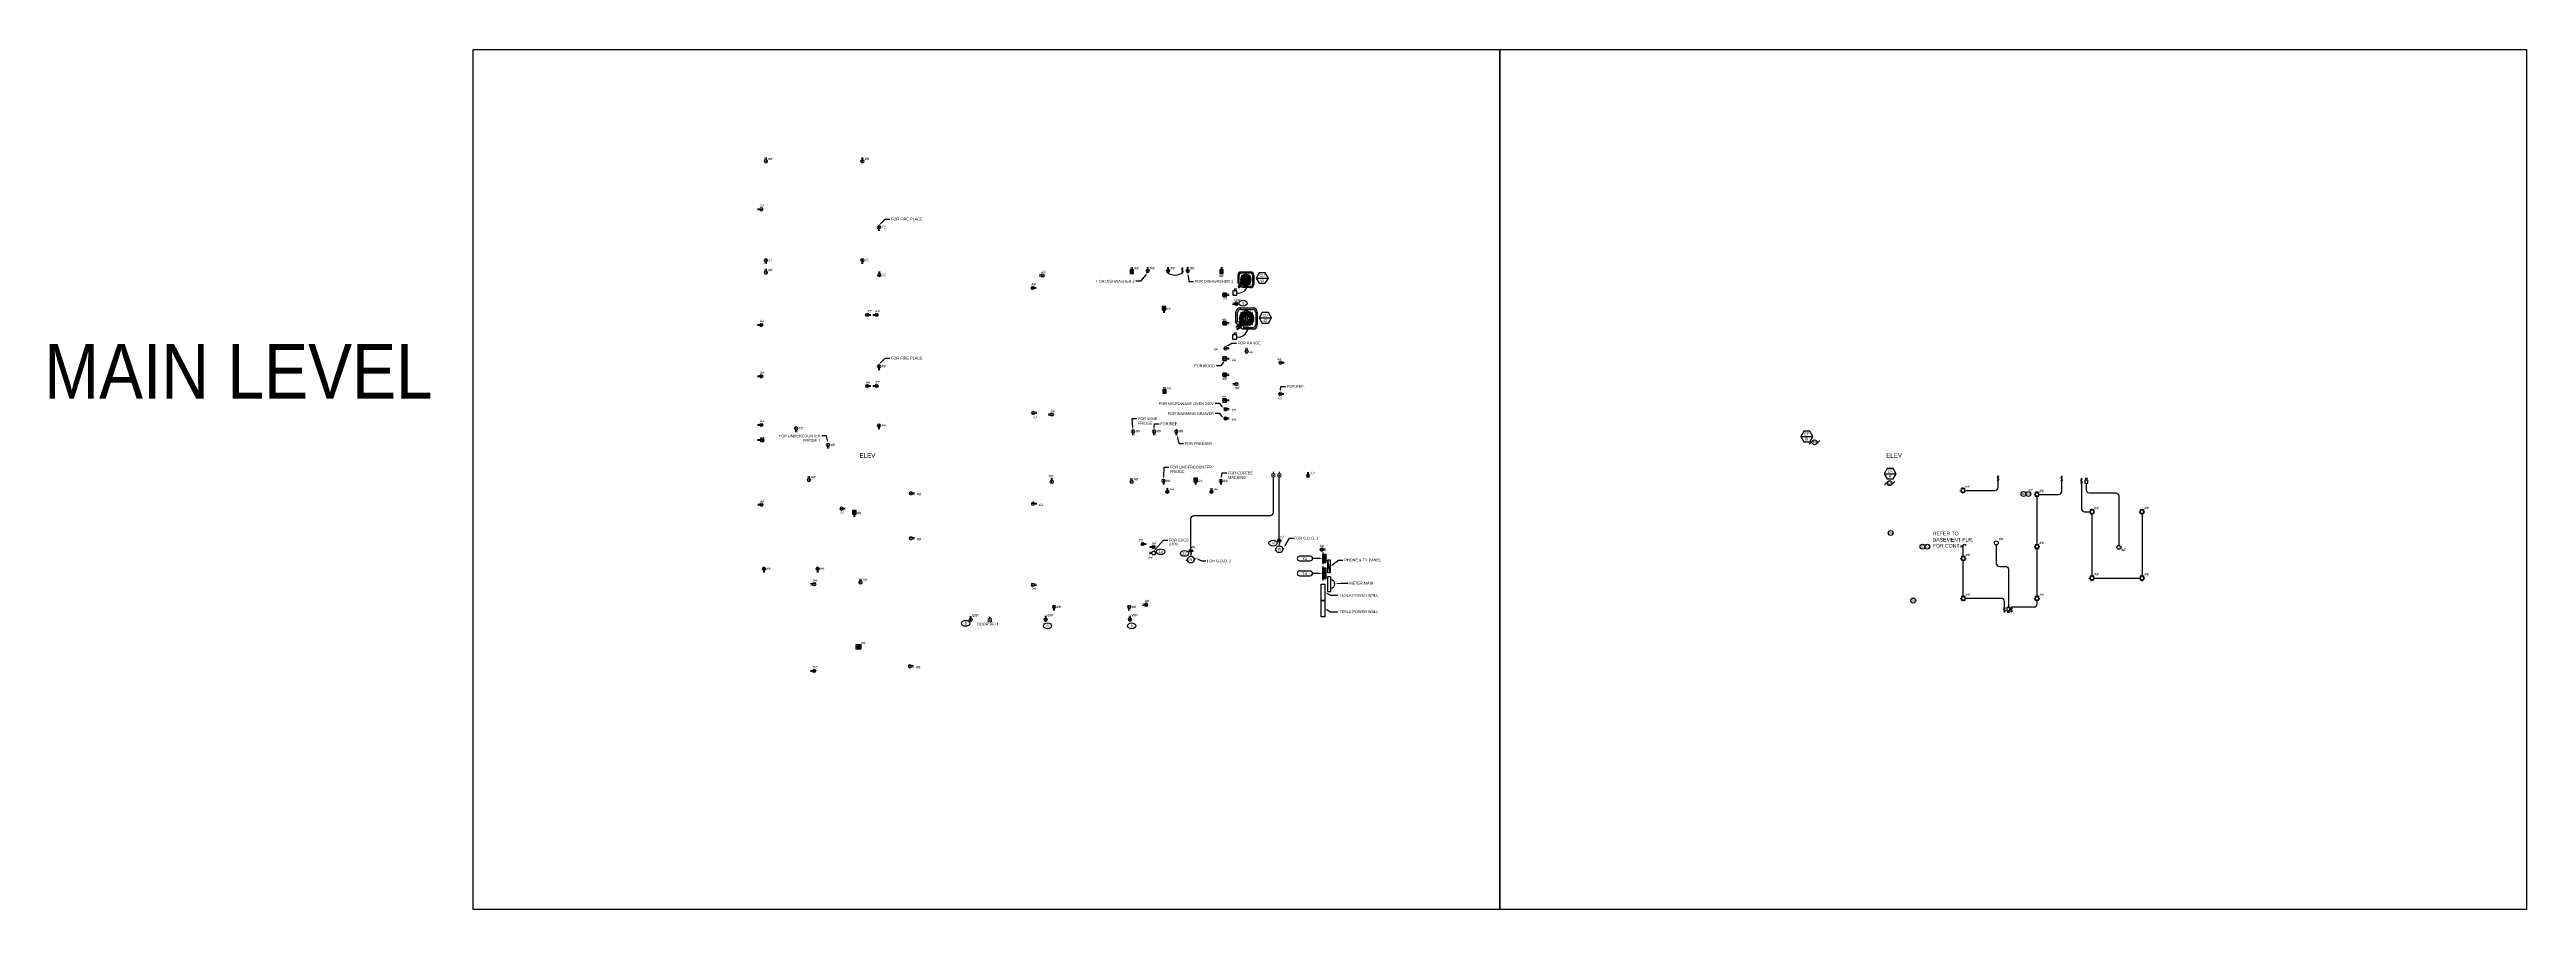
# Model space of a CAD drawing. Header units: inches. Extents: x -4243 to 9462, y -1700 to 6519.
# Drawn here: x 2397 to 6458, y -290 to 1120 of the extents above; entities that cross this region are included whole.
import ezdxf
from ezdxf import colors
from ezdxf.entities.mleader import LeaderData, LeaderLine
from ezdxf.enums import TextEntityAlignment as Align
from ezdxf.math import Vec2, Vec3

# ---------------------------------------------------------------- set-up
doc = ezdxf.new("R2010")
doc.units = ezdxf.units.IN
doc.header["$MEASUREMENT"] = 0
doc.linetypes.add('DASHED', pattern=[0.75, 0.5, -0.25])
doc.layers.add('CORE', color=4, linetype='Continuous', plot=False)
doc.layers.add('CORE TEXT', color=2, linetype='Continuous', plot=False)
for name, color, linetype in [('E-ANNO', 2, 'Continuous'), ('E-POWR', 3, 'Continuous'), ('E-SYM', 6, 'Continuous'), ('E-SYM3', 6, 'Continuous'), ('E-TEXT', 2, 'Continuous'), ('E_LTG', 6, 'Continuous'), ('E_RECP', 6, 'Continuous'), ('E_SWITCH', 6, 'Continuous'), ('E_SYM', 6, 'Continuous'), ('E_TAG', 2, 'Continuous'), ('E_WIRE', 4, 'Continuous'), ('M-ANNO-TAG-EQUIP', 50, 'Continuous'), ('M-EQUIP-CLR', 12, 'DASHED'), ('M-EQUIP-CU', 255, 'Continuous')]:
    doc.layers.add(name, color=color, linetype=linetype)
doc.layers.get('0').off()
doc.layers.get('0').freeze()
doc.styles.add('ARC-TEXT', font='arial.ttf', dxfattribs={"width": 0.86, "height": 4.5})
doc.styles.add('ArialMT', font='arial.ttf')
doc.styles.add('GEC', font='arial.ttf')
doc.styles.add('GEC_48', font='arial.ttf', dxfattribs={"height": 4.5})
doc.styles.add('GEC_64', font='arial.ttf', dxfattribs={"height": 6})
doc.styles.add('rpm', font='arial.ttf', dxfattribs={"width": 0.85, "height": 0.09375})

# ---------------------------------------------------------------- blocks, each defined once
blk = doc.blocks.new('DUPLEX')
at = {"linetype": 'Continuous', "lineweight": 0}
for p, q in [((-0.183, 0.02), (0, 0.02)), ((-0.184, -0.02), (0, -0.02))]:
    blk.add_line(p, q, dxfattribs=at)
blk.add_circle((-0.125, -0.002), 0.0613, dxfattribs=at)
blk = doc.blocks.new('MeterMain')
at = {"layer": 'E-POWR'}
blk.add_lwpolyline([(-9, 0), (9, 0), (9, 4), (-9, 4)], close=True, dxfattribs=at)
blk.add_arc((0, 4), 5, 0, 180, dxfattribs=at)
blk = doc.blocks.new('GFCI DUPLEX')
at = {"linetype": 'Continuous', "lineweight": 0}
h = blk.add_hatch(color=256, dxfattribs=at)
h.dxf.hatch_style = 1
h.paths.add_polyline_path([(-0.183, 0.02, 0.089813), (-0.187, -0.002, 0.073847), (-0.184, -0.02), (-0.067, -0.02, 0.073847), (-0.064, -0.002, 0.089813), (-0.068, 0.02)])
for p, q in [((-0.183, 0.02), (0, 0.02)), ((-0.184, -0.02), (0, -0.02))]:
    blk.add_line(p, q, dxfattribs=at)
blk.add_circle((-0.125, -0.002), 0.0613, dxfattribs=at)
blk = doc.blocks.new('DUPLEX ABOVE COUNTER')
h = blk.add_hatch(color=256)
h.dxf.hatch_style = 1
h.paths.add_polyline_path([(-0.214, 0.02), (-0.092, 0.02), (-0.092, -0.02), (-0.214, -0.02)])
at = {"linetype": 'Continuous', "lineweight": 0}
for p, q in [((-0.214, 0.02), (0, 0.02)), ((-0.214, -0.02), (0, -0.02))]:
    blk.add_line(p, q, dxfattribs=at)
for points in [[(-0.214, -0.059), (-0.092, -0.059), (-0.092, 0.059), (-0.214, 0.059)], [(-0.214, 0.02), (-0.092, 0.02), (-0.092, -0.02), (-0.214, -0.02)]]:
    blk.add_lwpolyline(points, close=True)
blk = doc.blocks.new('DUPLEX CEILING RECEPTACLE')
at = {"linetype": 'Continuous', "lineweight": 0}
for p, q in [((-0.079, 0.017), (0.079, 0.017)), ((-0.079, -0.017), (0.079, -0.017))]:
    blk.add_line(p, q, dxfattribs=at)
blk.add_circle((0, 0), 0.0514)
blk = doc.blocks.new('MOTOR')
for p, q in [((-0.105, 0.045), (-0.158, -0.055)), ((0.105, -0.045), (0.158, 0.055))]:
    blk.add_line(p, q)
blk.add_circle((0, 0), 0.114)
at = {"style": 'GEC'}
blk.add_text('M', height=0.0938, dxfattribs=at).set_placement((0, 0), align=Align.MIDDLE_CENTER)
blk = doc.blocks.new('*U2175')
at = {"ltscale": 5}
blk.add_ellipse((0, 0), major_axis=(-0.141, 0), ratio=0.707107, dxfattribs=at)
at = {"transparency": 16777216, "style": 'GEC'}
blk.add_attdef('#', text='', height=0.0938, dxfattribs=at).set_placement((0, 0), align=Align.MIDDLE_CENTER)
blk = doc.blocks.new('*U1996')
at = {"layer": 'E-SYM'}
blk.add_hatch(color=256, dxfattribs=at).paths.add_polyline_path([(1.2, 9), (-3.8, 9), (-3.8, -9), (1.2, -9)])
blk.add_line((1.2, 11.6), (1.2, -11.6), dxfattribs=at)
blk.add_lwpolyline([(1.2, -9), (1.2, 9), (-3.8, 9), (-3.8, -9)], close=True, dxfattribs=at)
at = {"layer": 'E-TEXT', "color": 10, "linetype": 'ByBlock', "lineweight": -2}
blk.add_line((13.4, 0), (17.7, 0), dxfattribs=at)
blk.add_lwpolyline([(6.4, 0), (13.4, 0)], dxfattribs=at)
at = {"layer": 'E-TEXT', "color": 2}
blk.add_lwpolyline([(21.6, -3.8, -1), (21.6, 3.8), (39.1, 3.8, -1), (39.1, -3.8)], format="xyb", close=True, dxfattribs=at)
at = {"layer": 'E-TEXT', "color": 10}
blk.add_solid([(6.4, -0.9), (1.2, 0), (6.4, 0.9)], dxfattribs=at)
at = {"layer": 'E-TEXT', "color": 2, "style": 'ARC-TEXT', "width": 1.00018}
blk.add_attdef('PANEL', text='', height=4.5, rotation=360, dxfattribs=at).set_placement((30.3, 0), align=Align.MIDDLE_CENTER)
blk.add_attdef('ID', text='', height=4.5, rotation=360, dxfattribs=at).set_placement((30.3, 3.8), align=Align.BOTTOM_CENTER)
blk = doc.blocks.new('JUNCTION BOX (WALL MOUNTED)')
for p, q in [((0, 0.039), (0, -0.039)), ((0, 0), (0.067, 0))]:
    blk.add_line(p, q)
blk.add_circle((0.136, 0), 0.0688)
at = {"style": 'ArialMT'}
blk.add_text('J', height=0.0784, dxfattribs=at).set_placement((0.132, 0), align=Align.MIDDLE)
blk = doc.blocks.new('DUPLEX HALF SWITCHED')
at = {"linetype": 'Continuous', "lineweight": 0}
h = blk.add_hatch(color=256, dxfattribs=at)
h.dxf.hatch_style = 1
h.paths.add_polyline_path([(-0.184, -0.02, 0.741395), (-0.067, -0.02)])
for p, q in [((-0.183, 0.02), (0, 0.02)), ((-0.184, -0.02), (0, -0.02))]:
    blk.add_line(p, q, dxfattribs=at)
blk.add_circle((-0.125, -0.002), 0.0613, dxfattribs=at)
blk = doc.blocks.new('SWITCH')
at = {"linetype": 'ByBlock'}
blk.add_line((0, 0), (0, 0.194), dxfattribs=at)
for centre, start, end in [((-0.003, 0.064), 207.14422, 84.73166), ((0.003, 0.13), 27.14422, 264.73166)]:
    blk.add_arc(centre, 0.0328, start, end, dxfattribs=at)
blk = doc.blocks.new('PUSHBUTTON')
at = {"linetype": 'Continuous', "lineweight": 0}
for p, q in [((0, -0.02), (0, 0.021)), ((0.058, 0), (0, 0))]:
    blk.add_line(p, q, dxfattribs=at)
blk.add_lwpolyline([(0.058, -0.052), (0.162, -0.052), (0.162, 0.053), (0.058, 0.053)], close=True, dxfattribs=at)
at = {"const_width": 0.025}
blk.add_lwpolyline([(0.098, 0, 1), (0.123, 0, 1)], format="xyb", close=True, dxfattribs=at)
blk = doc.blocks.new('*U118')
at = {"linetype": 'Continuous', "lineweight": 0}
h = blk.add_hatch(color=256, dxfattribs=at)
h.dxf.hatch_style = 1
h.paths.add_polyline_path([(-0.183, 0.02, 0.089813), (-0.187, -0.002, 0.073847), (-0.184, -0.02), (-0.067, -0.02, 0.073847), (-0.064, -0.002, 0.089813), (-0.068, 0.02)])
for p, q in [((-0.183, 0.02), (0, 0.02)), ((-0.184, -0.02), (0, -0.02))]:
    blk.add_line(p, q, dxfattribs=at)
blk.add_circle((-0.125, -0.002), 0.0613, dxfattribs=at)
at = {"style": 'ARC-TEXT', "width": 1.00018}
blk.add_text('WP', height=0.0938, rotation=270, dxfattribs=at).set_placement((-0.026, -0.056))
blk = doc.blocks.new('SMOKE DETECTOR')
at = {"color": 0}
blk.add_circle((0, 0), 0.0833, dxfattribs=at)
at = {"color": 0, "style": 'ArialMT'}
blk.add_text('SD', height=0.0625, dxfattribs=at).set_placement((-0.057, -0.034))
blk = doc.blocks.new('DUPLEX FLOOR RECEPTACLE')
at = {"linetype": 'Continuous', "lineweight": 0}
for p, q in [((-0.017, 0.079), (-0.017, -0.079)), ((0.017, 0.079), (0.017, -0.079))]:
    blk.add_line(p, q, dxfattribs=at)
blk.add_lwpolyline([(-0.079, 0.079), (0.079, 0.079), (0.079, -0.079), (-0.079, -0.079)], close=True)
blk.add_circle((0, 0), 0.0514)
blk = doc.blocks.new('SMOKE DETECTOR AND CARBON MONOXIDE COMBO')
at = {"color": 0}
for centre in [(-0.083, 0), (0.083, 0)]:
    blk.add_circle(centre, 0.0833, dxfattribs=at)
at = {"color": 0, "style": 'ArialMT'}
for s, p in [('SD', (-0.14, -0.029)), ('CO', (0.017, -0.032))]:
    blk.add_text(s, height=0.0625, dxfattribs=at).set_placement(p)
blk = doc.blocks.new('*U112')
at = {"layer": 'E-SYM'}
blk.add_hatch(color=256, dxfattribs=at).paths.add_polyline_path([(1.2, 7), (-3.8, 7), (-3.8, -7), (1.2, -7)])
blk.add_line((1.2, 9.6), (1.2, -9.6), dxfattribs=at)
blk.add_lwpolyline([(1.2, -7), (1.2, 7), (-3.8, 7), (-3.8, -7)], close=True, dxfattribs=at)
at = {"layer": 'E-TEXT', "color": 10, "linetype": 'ByBlock', "lineweight": -2}
blk.add_line((13.4, 0), (17.7, 0), dxfattribs=at)
blk.add_lwpolyline([(6.4, 0), (13.4, 0)], dxfattribs=at)
at = {"layer": 'E-TEXT', "color": 2}
blk.add_lwpolyline([(21.6, -3.8, -1), (21.6, 3.8), (39.1, 3.8, -1), (39.1, -3.8)], format="xyb", close=True, dxfattribs=at)
at = {"layer": 'E-TEXT', "color": 10}
blk.add_solid([(6.4, -0.9), (1.2, 0), (6.4, 0.9)], dxfattribs=at)
at = {"layer": 'E-TEXT', "color": 2, "style": 'ARC-TEXT', "width": 1.00018}
blk.add_attdef('PANEL', text='', height=4.5, rotation=360, dxfattribs=at).set_placement((30.3, 0), align=Align.MIDDLE_CENTER)
blk.add_attdef('ID', text='', height=4.5, rotation=360, dxfattribs=at).set_placement((30.3, 3.8), align=Align.BOTTOM_CENTER)
blk = doc.blocks.new('RECESSED LIGHT')
for points in [[(-0.101, 0), (-0.062, 0)], [(0, 0.062), (0, 0.101)], [(0.062, 0), (0.101, 0)], [(0, -0.101), (0, -0.062)]]:
    blk.add_lwpolyline(points)
blk.add_lwpolyline([(-0.062, 0.062), (-0.062, -0.062), (0.062, -0.062), (0.062, 0.062)], close=True)
blk.add_circle((0, 0), 0.0625)
blk = doc.blocks.new('JUNCTION_BOX')
blk.add_circle((0, 0), 0.0688)
at = {"style": 'ARC-TEXT', "width": 1.00018}
blk.add_text('J', height=0.0625, dxfattribs=at).set_placement((0.001, 0), align=Align.MIDDLE_CENTER)
blk = doc.blocks.new('DIMMER SWITCH')
for p, q in [((0, -0.039), (0, 0.039)), ((0, 0), (0.067, 0))]:
    blk.add_line(p, q)
blk.add_lwpolyline([(0.171, -0.052), (0.171, 0.052), (0.067, 0.052), (0.067, -0.052)], close=True)
at = {"style": 'ARC-TEXT', "width": 1.00018}
blk.add_text('D', height=0.0938, rotation=270, dxfattribs=at).set_placement((0.072, 0.043))
blk = doc.blocks.new('EXHAUST FAN')
for p, q in [((-0.063, 0.055), (-0.179, -0.061)), ((0.063, -0.055), (0.179, 0.061))]:
    blk.add_line(p, q)
blk.add_circle((0, 0), 0.0833)
at = {"style": 'ARC-TEXT', "width": 0.8}
blk.add_text('EF', height=0.0833, dxfattribs=at).set_placement((-0.056, -0.041))
blk = doc.blocks.new('GE_EQM_TAG')
blk.add_line((-10, 0), (10, 0))
blk.add_lwpolyline([(-5, 8.7), (-10, 0), (-5, -8.7), (5, -8.7), (10, 0), (5, 8.7)], close=True)
at = {"style": 'ARC-TEXT', "width": 1.00018}
for tag, p in [('EQM', (0, 4.3)), ('LABEL', (0, -4.3))]:
    blk.add_attdef(tag, text='', height=4.5, dxfattribs=at).set_placement(p, align=Align.MIDDLE_CENTER)
blk = doc.blocks.new('*U2193')
at = {"color": 1}
for p, q in [((-18.4, 15), (-17.4, 16)), ((-17.5, 14.1), (-18.4, 15)), ((-16.6, 15.1), (-17.6, 14.2)), ((-15.5, 12.1), (-17.6, 14.2)), ((-16.5, 15.1), (-17.5, 14.1)), ((-17.4, 16), (-16.5, 15.1)), ((-14.5, 13.1), (-16.6, 15.1)), ((-16.2, 11.2), (-15.7, 11.7)), ((-15.6, 10.6), (-16.2, 11.2)), ((-15.7, 11.7), (-15.6, 11.6)), ((-15.6, 11.6), (-15.5, 11.7)), ((-15.1, 11.2), (-15.6, 11.6)), ((-15.1, 11.1), (-15.6, 10.6)), ((-15.5, 12.5), (-15, 13.1)), ((-15.5, 11.8), (-15.5, 12.5)), ((-15, 11.3), (-15.5, 11.8)), ((-15.5, 11.7), (-15.4, 11.8)), ((-15.1, 11.3), (-15.5, 11.7)), ((-15.5, 11.7), (-15.5, 11.7)), ((-15, 11.4), (-15.1, 11.3)), ((-15.1, 11.3), (-15, 11.3)), ((-15, 11.3), (-15.1, 11.2)), ((-15.1, 11.2), (-15.1, 11.1)), ((-15, 13.1), (-14.2, 13.1)), ((-15, 11.3), (-14.2, 11.3)), ((-14.4, 17.4), (-14.7, 17)), ((-12.4, 14.8), (-14.7, 17)), ((-10.8, 7.4), (-14.7, 11.3)), ((-12.1, 15.1), (-14.4, 17.4)), ((-13.7, 12.5), (-14.2, 13.1)), ((-14.2, 11.3), (-13.7, 11.8)), ((-13.7, 11.8), (-13.7, 12.5)), ((-10.5, 9), (-13.7, 12.2)), ((-12.2, 15.1), (-12.4, 14.9)), ((-12.4, 14.9), (-12.4, 14.6)), ((-12.4, 14.6), (-12.2, 14.3)), ((-11.9, 15.1), (-12.2, 15.1)), ((-11.9, 14.3), (-12.2, 14.3)), ((-8.2, 10.6), (-12, 14.3)), ((-12, 0.2), (-4.5, 0.2)), ((-11.9, 15.1), (-11.8, 15.2)), ((-11.9, 15.1), (-11.7, 14.9)), ((-11.9, 15.1), (-11.9, 15.1)), ((-11.9, 15.1), (-11.7, 14.9)), ((-11.9, 15.1), (-11.9, 15.1)), ((-11.7, 14.6), (-11.9, 14.3)), ((-11.8, 15.2), (-11.6, 15.4)), ((-11.8, 15.2), (-11.6, 15)), ((-11.8, 15.2), (-11.8, 15.2)), ((-11.6, 15), (-11.7, 14.9)), ((-11.7, 14.9), (-11.7, 14.6)), ((-11.7, 14.9), (-11.7, 14.9)), ((-11.7, 14.9), (-11.7, 14.9)), ((-7.7, 10.7), (-11.7, 14.7)), ((-11.6, 15.4), (-11.4, 15.2)), ((-11.4, 15.2), (-11.6, 14.9)), ((-11.6, 14.9), (-11.6, 15)), ((-9.6, 9.3), (-3.4, 3)), ((-8.8, 8.1), (-9.5, 8.8)), ((-9.3, 9.6), (-3, 3.4)), ((-8.1, 8.8), (-8.8, 9.5)), ((-1.1, 1.1), (-1.6, 1.6)), ((-0.2, 12), (-0.2, 4.5)), ((0.2, 12), (0.2, 4.5)), ((1.1, 1.1), (1.6, 1.6)), ((9.3, 9.6), (3, 3.4)), ((9.6, 9.3), (3.4, 3)), ((12, 0.2), (4.5, 0.2)), ((8.1, 8.8), (8.8, 9.5)), ((8.8, 8.1), (9.5, 8.8)), ((-12, -0.2), (-4.5, -0.2)), ((-9.6, -9.3), (-3.4, -3)), ((-8.8, -8.1), (-9.5, -8.8)), ((-9.3, -9.6), (-3, -3.4)), ((-8.1, -8.8), (-8.8, -9.5)), ((-1.1, -1.1), (-1.6, -1.6)), ((-0.2, -12), (-0.2, -4.5)), ((0.2, -12), (0.2, -4.5)), ((1.1, -1.1), (1.6, -1.6)), ((9.3, -9.6), (3, -3.4)), ((9.6, -9.3), (3.4, -3)), ((12, -0.2), (4.5, -0.2)), ((8.1, -8.8), (8.8, -9.5)), ((8.8, -8.1), (9.5, -8.8))]:
    blk.add_line(p, q, dxfattribs=at)
for p, q in [((-17.5, 7), (-15.4, 9.1)), ((-17.5, 5), (-17.5, 7)), ((-17.5, -10.5), (-17.5, 7)), ((-15.4, 9.1), (-15.4, 10.8)), ((-14.9, 8.5), (-15.4, 9.1)), ((-15, -10), (-15, 4.8)), ((-8.5, 14.9), (-14.9, 8.5)), ((-12.1, 15.4), (-14.4, 13.1)), ((-11.7, 15.4), (-12.1, 15.4)), ((-9.1, 15.4), (-11.6, 15.4)), ((-7, 17.5), (-9.1, 15.4)), ((-9.1, 15.4), (-8.5, 14.9)), ((-5, 17.5), (-7, 17.5)), ((-7, 17.5), (10.5, 17.5)), ((-4.9, 15), (10, 15)), ((15, 10), (15, -10)), ((17.5, 10.5), (17.5, -10.5)), ((10.5, -17.5), (-10.5, -17.5)), ((10, -15), (-10, -15))]:
    blk.add_line(p, q)
for centre, radius in [((-14.6, 12.2), 0.786), ((-12.1, 14.7), 0.341), ((0, 0), 10.5), ((0, 0), 9), ((0, 0), 7.5), ((0, 0), 6), ((0, 0), 4.5), ((-1.9, 1.9), 0.393), ((0, 0), 1.5), ((1.9, 1.9), 0.393), ((-1.9, -1.9), 0.393), ((1.9, -1.9), 0.393)]:
    blk.add_circle(centre, radius, dxfattribs=at)
for centre, radius, start, end in [((0, 0), 12, 137.388, 222.612), ((-9.2, 9.2), 0.5, 45, 225), ((0, 0), 12, 47.388, 132.612), ((9.2, 9.2), 0.5, 315, 135), ((0, 0), 12, 317.388, 42.612), ((-9.2, -9.2), 0.5, 135, 315), ((0, 0), 12, 227.388, 312.612), ((9.2, -9.2), 0.5, 225, 45)]:
    blk.add_arc(centre, radius, start, end, dxfattribs=at)
for centre, radius, start, end in [((10, 10), 5, 0, 90), ((10.5, 10.5), 7, 0, 90), ((-10.5, -10.5), 7, 180, 270), ((-10, -10), 5, 180, 270), ((10, -10), 5, 270, 0), ((10.5, -10.5), 7, 270, 0)]:
    blk.add_arc(centre, radius, start, end)
blk.add_open_spline([(-5, 17.5), (-4.2, 9.1), (-13.4, 13.4), (-9.2, 3.9), (-17.5, 5)], degree=3)
at = {"layer": 'M-EQUIP-CLR'}
for p, q in [((-17.9, 15.5), (-10.6, 8.2)), ((-14.5, 17.2), (-7.9, 10.6))]:
    blk.add_line(p, q, dxfattribs=at)
blk = doc.blocks.new('*U2195')
at = {"color": 11, "true_color": 0xf27172}
for p, q in [((-13.6, 11.1), (-12.9, 11.9)), ((-13, 10.4), (-13.6, 11.1)), ((-12.2, 11.2), (-13, 10.4)), ((-12.9, 11.9), (-12.2, 11.2)), ((-12, 8.3), (-11.6, 8.7)), ((-11.5, 7.8), (-12, 8.3)), ((-11.6, 8.7), (-11.5, 8.6)), ((-11.5, 9.3), (-11.1, 9.7)), ((-11.5, 8.7), (-11.5, 9.3)), ((-11.1, 8.4), (-11.5, 8.7)), ((-11.5, 8.6), (-11.5, 8.7)), ((-11.5, 8.7), (-11.4, 8.7)), ((-11.2, 8.3), (-11.5, 8.6)), ((-11.1, 8.2), (-11.5, 7.8)), ((-11.1, 8.4), (-11.4, 8.7)), ((-11.4, 8.7), (-11.4, 8.7)), ((-11.1, 8.3), (-11.2, 8.3)), ((-11.2, 8.3), (-11.1, 8.2)), ((-11.1, 9.7), (-10.5, 9.7)), ((-11.1, 8.4), (-10.5, 8.4)), ((-11.1, 8.4), (-11.1, 8.4)), ((-11.1, 8.4), (-11.1, 8.3)), ((-10.1, 9.3), (-10.5, 9.7)), ((-10.5, 8.4), (-10.1, 8.7)), ((-10.1, 8.7), (-10.1, 9.3)), ((-9, 11.2), (-9.2, 11)), ((-9.2, 11), (-9.2, 10.8)), ((-9.2, 10.8), (-9, 10.6)), ((-8.8, 11.2), (-9, 11.2)), ((-8.8, 10.6), (-9, 10.6)), ((-8.8, 11.2), (-8.6, 11.4)), ((-8.8, 11.2), (-8.6, 11)), ((-8.8, 11.2), (-8.8, 11.2)), ((-8.8, 11.2), (-8.6, 11)), ((-8.8, 11.2), (-8.8, 11.2)), ((-8.8, 11.2), (-8.7, 11.2)), ((-8.7, 11.2), (-8.8, 11.2)), ((-8.6, 10.8), (-8.8, 10.6)), ((-8.7, 11.2), (-8.6, 11.1)), ((-8.6, 11), (-8.7, 11)), ((-8.6, 11.4), (-8.4, 11.2)), ((-8.4, 11.2), (-8.6, 11)), ((-8.6, 11.1), (-8.6, 11)), ((-8.6, 11), (-8.6, 11.1)), ((-8.6, 11), (-8.6, 10.8)), ((-8.6, 11), (-8.6, 11))]:
    blk.add_line(p, q, dxfattribs=at)
at = {"color": 1}
for p, q in [((-12.3, 11.2), (-13, 10.5)), ((-11.5, 9), (-13, 10.5)), ((-10.7, 9.7), (-12.3, 11.2)), ((-10.6, 12.9), (-10.9, 12.6)), ((-9.2, 10.9), (-10.9, 12.6)), ((-8, 5.5), (-10.8, 8.4)), ((-9, 11.2), (-10.6, 12.9)), ((-7.7, 6.7), (-10.1, 9.1)), ((-6.1, 7.8), (-8.9, 10.6)), ((-8.9, 0.2), (-3.3, 0.2)), ((-5.7, 7.9), (-8.6, 10.8)), ((-7.1, 6.9), (-2.5, 2.2)), ((-6.5, 6), (-7, 6.5)), ((-6.9, 7.1), (-2.2, 2.5)), ((-6, 6.5), (-6.5, 7)), ((-0.8, 0.8), (-1.2, 1.2)), ((-0.2, 8.9), (-0.2, 3.3)), ((0.2, 8.9), (0.2, 3.3)), ((0.8, 0.8), (1.2, 1.2)), ((6.9, 7.1), (2.2, 2.5)), ((7.1, 6.9), (2.5, 2.2)), ((8.9, 0.2), (3.3, 0.2)), ((6, 6.5), (6.5, 7)), ((6.5, 6), (7, 6.5)), ((-8.9, -0.2), (-3.3, -0.2)), ((-7.1, -6.9), (-2.5, -2.2)), ((-6.5, -6), (-7, -6.5)), ((-6.9, -7.1), (-2.2, -2.5)), ((-6, -6.5), (-6.5, -7)), ((-0.8, -0.8), (-1.2, -1.2)), ((-0.2, -8.9), (-0.2, -3.3)), ((0.2, -8.9), (0.2, -3.3)), ((0.8, -0.8), (1.2, -1.2)), ((6.9, -7.1), (2.2, -2.5)), ((7.1, -6.9), (2.5, -2.2)), ((8.9, -0.2), (3.3, -0.2)), ((6, -6.5), (6.5, -7)), ((6.5, -6), (7, -6.5))]:
    blk.add_line(p, q, dxfattribs=at)
for p, q in [((-13, 5.2), (-11.4, 6.7)), ((-13, 3.7), (-13, 5.2)), ((-12.9, -7.8), (-12.9, 3.7)), ((-11.4, 6.7), (-11.4, 8)), ((-11, 6.3), (-11.4, 6.7)), ((-11.1, -7.4), (-11.1, 3.6)), ((-6.3, 11), (-11, 6.3)), ((-9, 11.4), (-10.7, 9.7)), ((-8.6, 11.4), (-9, 11.4)), ((-6.7, 11.4), (-8.6, 11.4)), ((-5.2, 13), (-6.7, 11.4)), ((-6.7, 11.4), (-6.3, 11)), ((-3.7, 13), (-5.2, 13)), ((-3.7, 12.9), (7.8, 12.9)), ((-3.6, 11.1), (7.4, 11.1)), ((11.1, 7.4), (11.1, -7.4)), ((12.9, 7.8), (12.9, -7.8)), ((7.8, -12.9), (-7.8, -12.9)), ((7.4, -11.1), (-7.4, -11.1))]:
    blk.add_line(p, q)
at = {"color": 11, "true_color": 0xf27172}
for centre, radius in [((-10.8, 9), 0.581), ((-8.9, 10.9), 0.253)]:
    blk.add_circle(centre, radius, dxfattribs=at)
at = {"color": 1}
for centre, radius in [((0, 0), 7.77), ((0, 0), 6.66), ((0, 0), 5.55), ((0, 0), 4.44), ((0, 0), 3.33), ((-1.4, 1.4), 0.291), ((0, 0), 1.11), ((1.4, 1.4), 0.291), ((-1.4, -1.4), 0.291), ((1.4, -1.4), 0.291)]:
    blk.add_circle(centre, radius, dxfattribs=at)
for centre, radius, start, end in [((0, 0), 8.88, 137.388, 222.612), ((-6.8, 6.8), 0.37, 45, 225), ((0, 0), 8.88, 47.388, 132.612), ((6.8, 6.8), 0.37, 315, 135), ((0, 0), 8.88, 317.388, 42.612), ((-6.8, -6.8), 0.37, 135, 315), ((0, 0), 8.88, 227.388, 312.612), ((6.8, -6.8), 0.37, 225, 45)]:
    blk.add_arc(centre, radius, start, end, dxfattribs=at)
for centre, radius, start, end in [((7.4, 7.4), 3.7, 0, 90), ((7.9, 7.9), 4.93, 357.9785, 92.0215), ((-7.9, -7.9), 4.93, 177.9785, 272.0215), ((-7.4, -7.4), 3.7, 180, 270), ((7.4, -7.4), 3.7, 270, 0), ((7.9, -7.9), 4.93, 267.9785, 2.0215)]:
    blk.add_arc(centre, radius, start, end)
blk.add_open_spline([(-3.7, 13), (-3.1, 6.7), (-9.9, 9.9), (-6.8, 2.9), (-13, 3.7)], degree=3)
at = {"layer": 'M-EQUIP-CLR'}
for p, q in [((-13.2, 11.5), (-7.9, 6.1)), ((-10.8, 12.7), (-5.9, 7.9))]:
    blk.add_line(p, q, dxfattribs=at)
blk = doc.blocks.new('FUSED DISCONNECT SWITCH')
for p, q in [((0, 0.073), (0, 0.146)), ((0, 0.146), (0.073, 0.146))]:
    blk.add_line(p, q)
blk.add_lwpolyline([(0.073, -0.073), (0.073, 0.073), (-0.073, 0.073), (-0.073, -0.073)], close=True)
blk = doc.blocks.new('*U2201')
at = {"linetype": 'Continuous', "lineweight": 0}
h = blk.add_hatch(color=256, dxfattribs=at)
h.dxf.hatch_style = 1
h.paths.add_polyline_path([(-0.183, 0.02, 0.089813), (-0.187, -0.002, 0.073847), (-0.184, -0.02), (-0.067, -0.02, 0.073847), (-0.064, -0.002, 0.089813), (-0.068, 0.02)])
for p, q in [((-0.183, 0.02), (0, 0.02)), ((-0.184, -0.02), (0, -0.02))]:
    blk.add_line(p, q, dxfattribs=at)
blk.add_circle((-0.125, -0.002), 0.0613, dxfattribs=at)
at = {"style": 'ARC-TEXT', "width": 1.00018}
blk.add_text('WP', height=0.0938, rotation=180, dxfattribs=at).set_placement((-0.057, -0.07))

msp = doc.modelspace()

# ---------------------------------------------------------------- linework, layer by layer
at = {"layer": 'CORE'}
for points in [[(3091.5, 1119.5), (4774.5, 1119.5), (4774.5, -290), (3091.5, -290)], [(4774.5, 1119.5), (6457.5, 1119.5), (6457.5, -290), (4774.5, -290)]]:
    msp.add_lwpolyline(points, close=True, dxfattribs=at)
at = {"layer": 'E-SYM3'}
msp.add_line((4496.7, 261.7), (4492.7, 283), dxfattribs=at)
msp.add_lwpolyline([(4492.7, 261.7), (4492.7, 283), (4496.7, 283), (4496.7, 261.7)], close=True, dxfattribs=at)
at = {"layer": 'E-TEXT'}
for points in [[(4481.9, 243.4), (4487.7, 243.4), (4487.7, 216.5), (4481.9, 216.5)], [(4481.9, 216.5), (4487.7, 216.5), (4487.7, 189.6), (4481.9, 189.6)]]:
    msp.add_lwpolyline(points, close=True, dxfattribs=at)
at = {"layer": 'E_WIRE'}
for points in [[(4268.1, 300.2), (4268.1, 350.7, -0.414214), (4273.1, 355.7), (4398.5, 355.7, 0.414594), (4403.5, 360.7), (4403.4, 419)], [(5538.5, 396.9), (5586.4, 396.9, 0.414214), (5591.4, 401.9), (5591.4, 411.9)], [(5660.1, 390.3), (5690.7, 390.3, 0.414214), (5695.7, 395.3), (5695.7, 411.2)], [(5728.2, 407.4), (5728.2, 366.8, 0.414214), (5733.2, 361.8), (5740.3, 361.8)], [(5736, 408.7), (5736, 397.8, 0.414214), (5741, 392.8), (5784.3, 392.8, -0.41366), (5789.3, 387.9), (5789.4, 306.7)], [(4268.1, 295.3, -0.38419), (4268.1, 292.1, 0.38419), (4268.1, 288.9)], [(4413.2, 312.2, -0.38419), (4413.2, 309, 0.38419), (4413.2, 305.8)], [(5588.5, 307.6), (5588.5, 277.3, 0.414214), (5593.5, 272.3), (5603.3, 272.3, -0.414214), (5608.3, 267.3), (5608.3, 204.7)], [(5601.9, 205.8), (5601.9, 214.9, 0.414214), (5596.9, 219.9), (5539.1, 219.9)], [(5613.3, 205.8), (5650.2, 205.8, 0.414214), (5655.2, 210.8), (5655.2, 215.1)]]:
    msp.add_lwpolyline(points, format="xyb", dxfattribs=at)
for points in [[(4413.2, 317.1), (4413.2, 419)], [(5655.2, 309.7), (5655.2, 385.5)], [(5745.2, 357), (5745.2, 257.9)], [(5827.3, 357), (5827.3, 257.9)], [(5534.2, 290.2), (5534.2, 306.5)], [(5588.5, 307.6)], [(5655.2, 224.8), (5655.2, 300)], [(5534.2, 224.8), (5534.2, 280.5)], [(5750, 253.1), (5822.4, 253.1)], [(5539.1, 225.7)]]:
    msp.add_lwpolyline(points, dxfattribs=at)
for centre, radius, start, end in [((4242.8, 770.9), 21.1, 234.7959, 302.8817), ((4345.8, 736.6), 16.2, 262.8346, 333.4473), ((4345.5, 664.4), 16.2, 262.8346, 348.1016)]:
    msp.add_arc(centre, radius, start, end, dxfattribs=at)
msp.add_spline([(5530, 306.5), (5532.1, 304.2), (5534.2, 306.5), (5536.4, 308.7), (5538.5, 306.5)], degree=3, dxfattribs=at)

# ---------------------------------------------------------------- block references
at = {"layer": 'E-ANNO', "xscale": 1.3333333333333, "yscale": 1.3333333333333, "zscale": 1.3333333333333, "rotation": 270}
msp.add_blockref('MeterMain', (4492.3, 243.4), dxfattribs=at)
at = {"layer": 'E-SYM'}
ref = msp.add_blockref('*U112', (4485.5, 285.3), dxfattribs=dict(at, xscale=-1))
ref.add_attrib('PANEL', 'P2', dxfattribs={"layer": 'E-TEXT', "color": 2, "height": 4.5, "rotation": 180, "style": 'ARC-TEXT', "width": 1.00018}).set_placement((4455.2, 285.3), align=Align.MIDDLE_CENTER)
ref = msp.add_blockref('*U1996', (4485.5, 260.9), dxfattribs=dict(at, xscale=-1))
ref.add_attrib('PANEL', 'P1', dxfattribs={"layer": 'E-TEXT', "color": 2, "height": 4.5, "rotation": 180, "style": 'ARC-TEXT', "width": 1.00018}).set_placement((4455.2, 260.9), align=Align.MIDDLE_CENTER)
at = {"layer": 'E-TEXT', "xscale": 48, "yscale": 48, "zscale": 48}
for p, values in [((4353.7, 703.7), {'#': '8'}), ((4218.8, 296.4), {'#': '10'}), ((4257.8, 293.6), {'#': '12'}), ((4402.9, 310.5), {'#': '12'}), ((3899.1, 179), {'#': '8'}), ((4033.2, 174.8), {'#': '8'}), ((4171.3, 174.8), {'#': '8'})]:
    msp.add_blockref('*U2175', p, dxfattribs=at).add_auto_attribs(values)
at = {"layer": 'E_LTG', "xscale": 48, "yscale": 48, "zscale": 48}
for p in [(5533.7, 396.9), (5655.2, 390.3), (5745.2, 361.8), (5827.3, 361.8), (5534.2, 285.3), (5655.2, 304.9), (5745.2, 253.1), (5827.3, 253.1), (5534.2, 219.9), (5655.2, 219.9)]:
    msp.add_blockref('RECESSED LIGHT', p, dxfattribs=at)
at = {"layer": 'E_RECP'}
for name, p, xscale, yscale, zscale, rotation in [('DUPLEX', (3571.4, 942.4), 48, 48, 48, 89.99999999999993), ('DUPLEX', (3729.7, 942.3), 48, 48, 48, 89.99999999999993), ('DUPLEX', (3558.1, 857.6), 48, 48, 48, 180), ('DUPLEX', (3756.9, 822.1), 48, 48, 48, 270), ('DUPLEX', (3571.4, 768), -48, 48, 48, 90.00000000000007), ('DUPLEX', (3729.7, 768), -48, 48, 48, 90.00000000000007), ('DUPLEX', (3571.4, 759.9), 48, 48, 48, 89.99999999999997), ('DUPLEX', (3757.5, 755.9), 48, 48, 48, 89.99999999999997), ('DUPLEX', (4019.3, 749), 48, 48, 48, 180), ('DUPLEX ABOVE COUNTER', (4171.5, 762.6), 48, 48, 48, 90), ('GFCI DUPLEX', (4197.3, 762.6), 48, 48, 48, 90), ('DUPLEX HALF SWITCHED', (4230.6, 762.6), 48, 48, 48, 90), ('GFCI DUPLEX', (4262.9, 762.6), 48, 48, 48, 90), ('DUPLEX ABOVE COUNTER', (4318.6, 762.6), 48, 48, 48, 90), ('DUPLEX ABOVE COUNTER', (4224.1, 688.2), 48, 48, 48, 270), ('*U2201', (4336.6, 702.7), 48, 48, 48, 180), ('DUPLEX', (3558.1, 668.1), 48, 48, 48, 180), ('DUPLEX', (3743.5, 684.5), -48, 48, 48, 180), ('DUPLEX', (3747.1, 684.5), 48, 48, 48, 180), ('DUPLEX', (4359.5, 630.4), 48, 48, 48, 90), ('DUPLEX', (3558.1, 583.8), 48, 48, 48, 180), ('DUPLEX', (3743.6, 567.9), -48.00000000000001, 48, 48, 179.6308681473105), ('DUPLEX', (3747.1, 567.9), 48, 48, 48, 180), ('DUPLEX', (3756.9, 594.1), 48, 48, 48, 270), ('DUPLEX', (4336.9, 571.1), 48, 48, 48, 180), ('DUPLEX ABOVE COUNTER', (4225.1, 566.3), 48, 48, 48, 90), ('DUPLEX', (3558.1, 504.2), 48, 48, 48, 180), ('DUPLEX', (3621.3, 492.6), 48, 48, 48, 270), ('DUPLEX', (3756.9, 497.1), 48, 48, 48, 270), ('DUPLEX', (4034.4, 521.2), 48, 48, 48, 180), ('DUPLEX', (4173.5, 487.5), 47.99999999999999, 47.99999999999999, 47.99999999999999, 270), ('DUPLEX', (4208, 487.5), 47.99999999999999, 47.99999999999999, 47.99999999999999, 270), ('DUPLEX', (4244.5, 487.5), 47.99999999999999, 47.99999999999999, 47.99999999999999, 270), ('DUPLEX ABOVE COUNTER', (3558.1, 479.6), 48, 48, 48, 180), ('DUPLEX', (3673.6, 465.6), 47.99999999999999, 47.99999999999999, 47.99999999999999, 270), ('DUPLEX', (3642, 420), 48, 48, 48, 90), ('DUPLEX', (4040.1, 416.9), 48, 48, 48, 89.99999999999999), ('DUPLEX', (4171, 416.9), 48, 48, 48, 89.99999999999999), ('DUPLEX', (4223.5, 406.5), 47.99999999999999, 47.99999999999999, 47.99999999999999, 270), ('DUPLEX ABOVE COUNTER', (4276.1, 406.4), 48, 48, 48, 270), ('GFCI DUPLEX', (4317.5, 406.5), 47.99999999999999, 47.99999999999999, 47.99999999999999, 270), ('GFCI DUPLEX', (4460.1, 426.9), 48, 48, 48, 89.99999999999999), ('DUPLEX', (3558.4, 373.6), 48, 48, 48, 180), ('GFCI DUPLEX', (4229.6, 400.8), 48, 48, 48, 89.99999999999999), ('GFCI DUPLEX', (4301.9, 400.8), 48, 48, 48, 89.99999999999999), ('DUPLEX ABOVE COUNTER', (3716.6, 353.5), 48, 48, 48, 269.9999999999999), ('GFCI DUPLEX', (4200.8, 304.2), 48, 48, 48, 180), ('DUPLEX', (3568.5, 262.5), 48, 48, 48, 269.9999999999999), ('DUPLEX', (3644.9, 243.1), 48, 48, 48, 179.9999999999999), ('DUPLEX', (3656.5, 262.5), 48, 48, 48, 269.9999999999999), ('DUPLEX', (3726.7, 251.9), 48, 48, 48, 89.99999999999999), ('DUPLEX', (4043.9, 200), 48, 48, 48, 270), ('DUPLEX', (4167.1, 200), 48, 48, 48, 270), ('GFCI DUPLEX', (4189, 209.3), 48, 48, 48, 180), ('*U118', (3907.2, 190.8), 48, 48, 48, 90), ('*U118', (4030.1, 191.1), 48, 48, 48, 90), ('*U118', (4168.2, 191.1), 48, 48, 48, 90), ('DUPLEX', (3644.9, 100.8), 48, 48, 48, 179.9999999999999)]:
    msp.add_blockref(name, p, dxfattribs=dict(at, xscale=xscale, yscale=yscale, zscale=zscale, rotation=rotation))
for name, p, xscale, yscale, zscale in [('DUPLEX', (4014.9, 728.6), 48, 48, 48), ('DUPLEX ABOVE COUNTER', (4331.1, 717.4), 48, 48, 48), ('DUPLEX ABOVE COUNTER', (4331.1, 670.9), 48, 48, 48), ('DUPLEX ABOVE COUNTER', (4331.1, 612.8), 48, 48, 48), ('GFCI DUPLEX', (4331, 629.7), 47.99999999999999, 47.99999999999999, 47.99999999999999), ('DUPLEX', (4421.1, 606.3), 48, 48, 48), ('DUPLEX ABOVE COUNTER', (4331.1, 586.4), 48, 48, 48), ('DUPLEX ABOVE COUNTER', (4331.1, 544.4), 48, 48, 48), ('GFCI DUPLEX', (4331, 530), 47.99999999999999, 47.99999999999999, 47.99999999999999), ('DUPLEX', (4420.8, 555), 47.99999999999999, 47.99999999999999, 47.99999999999999), ('DUPLEX', (4015.7, 523.9), 48, 48, 48), ('GFCI DUPLEX', (4331, 514.8), 47.99999999999999, 47.99999999999999, 47.99999999999999), ('DUPLEX', (3701.8, 367), 48, 48, 48), ('DUPLEX', (3815.3, 392.1), 48, 48, 48), ('DUPLEX', (4015.5, 375.1), 48, 48, 48), ('DUPLEX', (3815.3, 318.5), 48, 48, 48), ('DUPLEX', (4195.2, 309), 48, 48, 48), ('DUPLEX CEILING RECEPTACLE', (4268.1, 297.8), 48, 48, 48), ('DUPLEX CEILING RECEPTACLE', (4413.2, 314.6), 48, 48, 48), ('GFCI DUPLEX', (4488.7, 299.9), 48, 48, 48), ('DUPLEX', (4015.3, 242.2), 48, 48, 48), ('DUPLEX FLOOR RECEPTACLE', (3723.6, 140.6), 48, 48, 48), ('DUPLEX', (3813.8, 108.7), 48, 48, 48)]:
    msp.add_blockref(name, p, dxfattribs=dict(at, xscale=xscale, yscale=yscale, zscale=zscale))
at = {"layer": 'E_SWITCH', "xscale": 48, "yscale": 48, "zscale": 48}
for p in [(4254.3, 753.2), (5591.4, 411.9), (5695.7, 411.2), (5728.2, 407.4), (5601.9, 196.5), (5613.3, 196.5)]:
    msp.add_blockref('SWITCH', p, dxfattribs=at)
for name, p, rotation in [('PUSHBUTTON', (4403.4, 426.8), 270), ('PUSHBUTTON', (4413.2, 426.8), 270), ('DIMMER SWITCH', (5736, 416.9), 270), ('DIMMER SWITCH', (5608.3, 196.5), 90), ('PUSHBUTTON', (3938.7, 189.1), 270)]:
    msp.add_blockref(name, p, dxfattribs=dict(at, rotation=rotation))
at = {"layer": 'E_SYM', "xscale": 48, "yscale": 48, "zscale": 48}
for name, p in [('FUSED DISCONNECT SWITCH', (4340.3, 720.5)), ('FUSED DISCONNECT SWITCH', (4340, 648.4)), ('EXHAUST FAN', (5290.5, 475.8)), ('EXHAUST FAN', (5413.7, 408.8)), ('SMOKE DETECTOR AND CARBON MONOXIDE COMBO', (5637, 390.9)), ('SMOKE DETECTOR', (5415.3, 327.1)), ('JUNCTION BOX (WALL MOUNTED)', (4200.9, 294.1)), ('SMOKE DETECTOR AND CARBON MONOXIDE COMBO', (5471.5, 304.7)), ('JUNCTION_BOX', (5588.5, 310.9)), ('JUNCTION_BOX', (5789.4, 303.4)), ('SMOKE DETECTOR', (5452.3, 216.3))]:
    msp.add_blockref(name, p, dxfattribs=at)
at = {"layer": 'E_SYM', "xscale": 48, "yscale": 48, "zscale": 48, "rotation": 180}
for p in [(4268.1, 283.4), (4413.2, 300.3)]:
    msp.add_blockref('MOTOR', p, dxfattribs=at)
at = {"layer": 'M-ANNO-TAG-EQUIP'}
for p, values in [((4385.2, 745), {'LABEL': 'W', 'EQM': 'CU'}), ((4390.2, 679.6), {'LABEL': '42', 'EQM': 'CU'}), ((5277.8, 485.3), {'LABEL': 'B', 'EQM': 'EF'}), ((5414.5, 424.3), {'LABEL': 'R', 'EQM': 'EF'})]:
    msp.add_blockref('GE_EQM_TAG', p, dxfattribs=at).add_auto_attribs(values)
at = {"layer": 'M-EQUIP-CU', "rotation": 90}
for name, p in [('*U2195', (4358.4, 742.2)), ('*U2193', (4359.6, 678.6))]:
    msp.add_blockref(name, p, dxfattribs=at)

# ---------------------------------------------------------------- texts
at = {"layer": 'CORE TEXT', "insert": (2388.5, 637), "char_height": 90, "attachment_point": 1, "style": 'ARC-TEXT'}
msp.add_mtext_dynamic_manual_height_columns('MAIN LEVEL', width=1095.785, gutter_width=22.5, heights=[0], dxfattribs=at)
at = {"layer": 'E-TEXT', "transparency": 33554684, "style": 'rpm', "width": 0.85}
for p in [(3739.4, 450.6), (5422.3, 450.8)]:
    msp.add_text('ELEV ', height=7.5, dxfattribs=at).set_placement(p, align=Align.CENTER)
at = {"layer": 'E-TEXT'}
for s, width, gutter_width, insert, char_height, attachment_point, style in [('REFER TO \\PBASEMENT FLR. FOR CONT. ', 69.342, 30, (5484.4, 329.1), 6, 1, 'GEC_64'), ('DOOR BELL', 40.599, 22.5, (3917.7, 175.4, -1269.6), 4.5, 7, 'GEC_48')]:
    msp.add_mtext_dynamic_manual_height_columns(s, width=width, gutter_width=gutter_width, heights=[0], dxfattribs=dict(at, insert=insert, char_height=char_height, attachment_point=attachment_point, style=style))
at = {"layer": 'E_TAG', "style": 'GEC_64'}
for p in [(3575.4, 938.4), (3733.7, 938.3), (3562.1, 861.6), (3760.9, 826.1), (3575.4, 772), (3733.7, 772), (3575.4, 755.9), (3761.7, 747.4), (4006.8, 732.5), (4023.3, 753), (4175.5, 758.6), (4201.3, 758.6), (4234.6, 758.6), (4266.9, 758.6), (4314.6, 746.6), (3738, 688.3), (3751.1, 688.5), (4228.1, 692.2), (4320.4, 709.2), (3562.1, 672.1), (4319.1, 674.7), (4305.8, 625.7), (4335.1, 608.8), (4363.3, 621.3), (4409.8, 609.9), (3562.1, 587.8), (3735.7, 571.6), (3751.1, 571.9), (3760.9, 598.1), (4320.1, 577.9), (4038.4, 525.2), (4229.1, 562.3), (4319.6, 547.9), (4335, 526), (4340.9, 562.5), (4411, 545.8), (3562.1, 508.2), (3625.3, 496.6), (3760.9, 501.1), (4009.9, 514.7), (4177.5, 491.5), (4212, 491.5), (4248.5, 491.5), (4335, 510.8), (3562.1, 475.6), (3677.6, 469.6), (3646, 416), (4035.2, 418.3), (4175, 412.9), (4227.5, 410.5), (4280.1, 410.4), (4321.5, 410.5), (4464.1, 422.9), (3562.4, 377.6), (3819.3, 388.1), (4019.5, 371.1), (4233.6, 396.8), (4305.9, 396.8), (5537.7, 400.9), (5641, 394.9), (5659.2, 394.3), (5749.2, 365.8), (5831.3, 365.8), (3693.3, 358.4), (3720.6, 357.5), (3819.3, 314.5), (4182.5, 313), (4198.6, 284.6), (4204.8, 308.2), (4268.2, 301.4), (4413.5, 318), (4479.4, 303.6), (5538.2, 289.3), (5592.5, 314.9), (5659.2, 308.9), (5793.3, 297.4), (3572.5, 266.5), (3648.9, 247.1), (3660.5, 266.5), (3730.7, 247.9), (5749.2, 257.1), (5831.3, 257.1), (4007.9, 233.7), (4047.9, 204), (4171.1, 204), (4193, 213.3), (5538.2, 223.9), (5659.2, 223.9), (3727.6, 144.6), (3648.9, 104.8), (3817.8, 104.7)]:
    msp.add_text('##', height=4.5, dxfattribs=at).set_placement(p)

# ---------------------------------------------------------------- leaders
at = {"layer": 'E-TEXT'}
ml = msp.add_multileader_mtext('Standard', dxfattribs=at)
ml.set_content('FOR FIRE PLACE ', color=256, style='GEC')
ml.set_leader_properties()
ml.build(insert=Vec2(0, 0))
ml.multileader.update_dxf_attribs({"dogleg_length": 0.09, "arrow_head_size": 4.32, "scale": 48})
ctx = ml.context
ctx.base_point, ctx.scale, ctx.char_height, ctx.arrow_head_size, ctx.landing_gap_size, ctx.plane_origin = Vec3(3774.7, 841.6), 48, 4.5, 4.32, 2.16, Vec3(3823, 829.2)
notes = []
notes.append((ctx, [(1, (1, 1, 0), (3767.1, 841.6), (1, 0), 7.53, [(0, [(3756.5, 831)], 0, [])])]))
ctx.mtext.insert, ctx.mtext.width, ctx.mtext.flow_direction = Vec3(3776.8, 843.9), 43.056, 5
ml = msp.add_multileader_mtext('Standard', dxfattribs=at)
ml.set_content('FOR DISHWASHER 2', color=256, style='GEC')
ml.set_leader_properties()
ml.build(insert=Vec2(0, 0))
ml.multileader.update_dxf_attribs({"dogleg_length": 0.09, "arrow_head_size": 4.32, "scale": 48})
ctx = ml.context
ctx.base_point, ctx.scale, ctx.char_height, ctx.arrow_head_size, ctx.landing_gap_size, ctx.plane_origin = Vec3(4111.9, 739.7), 48, 4.5, 4.32, 2.16, Vec3(4269, 777.8)
ctx.text_align_type = 2
notes.append((ctx, [(0, (1, 1, 0), (4185.8, 739.7), (-1, 0), 7.53, [(0, [(4197.3, 753.7)], 0, [])])]))
ctx.mtext.insert, ctx.mtext.width, ctx.mtext.alignment, ctx.mtext.flow_direction = Vec3(4176.1, 742), 68.131, 3, 5
ml = msp.add_multileader_mtext('Standard', dxfattribs=at)
ml.set_content('FOR DISHWASHER 1 ', color=256, style='GEC')
ml.set_leader_properties()
ml.build(insert=Vec2(0, 0))
ml.multileader.update_dxf_attribs({"dogleg_length": 0.09, "arrow_head_size": 4.32, "scale": 48})
ctx = ml.context
ctx.base_point, ctx.scale, ctx.char_height, ctx.arrow_head_size, ctx.landing_gap_size, ctx.plane_origin = Vec3(4272.3, 739.5), 48, 4.5, 4.32, 2.16, Vec3(4390.4, 777.7)
notes.append((ctx, [(1, (1, 1, 0), (4264.8, 739.5), (1, 0), 7.53, [(0, [(4263.2, 753.5)], 0, [])])]))
ctx.mtext.insert, ctx.mtext.width, ctx.mtext.flow_direction = Vec3(4274.5, 741.8), 40.676, 5
ml = msp.add_multileader_mtext('Standard', dxfattribs=at)
ml.set_content('FOR HOOD ', color=256, style='GEC')
ml.set_leader_properties()
ml.build(insert=Vec2(0, 0))
ml.multileader.update_dxf_attribs({"dogleg_length": 0.09, "arrow_head_size": 4.32, "scale": 48})
ctx = ml.context
ctx.base_point, ctx.scale, ctx.char_height, ctx.arrow_head_size, ctx.landing_gap_size, ctx.plane_origin = Vec3(4272.6, 601), 48, 4.5, 4.32, 2.16, Vec3(4395.2, 634.5)
ctx.text_align_type = 2
notes.append((ctx, [(0, (1, 1, 0), (4317.5, 601), (-1, 0), 7.53, [(0, [(4323.8, 610)], 0, [])])]))
ctx.mtext.insert, ctx.mtext.width, ctx.mtext.alignment, ctx.mtext.flow_direction = Vec3(4307.8, 603.3), 68.131, 3, 5
ml = msp.add_multileader_mtext('Standard', dxfattribs=at)
ml.set_content('FOR FIRE PLACE ', color=256, style='GEC')
ml.set_leader_properties()
ml.build(insert=Vec2(0, 0))
ml.multileader.update_dxf_attribs({"dogleg_length": 0.09, "arrow_head_size": 4.32, "scale": 48})
ctx = ml.context
ctx.base_point, ctx.scale, ctx.char_height, ctx.arrow_head_size, ctx.landing_gap_size, ctx.plane_origin = Vec3(3774.7, 613.7), 48, 4.5, 4.32, 2.16, Vec3(3823, 601.3)
notes.append((ctx, [(1, (1, 1, 0), (3767.1, 613.7), (1, 0), 7.53, [(0, [(3756.5, 603.1)], 0, [])])]))
ctx.mtext.insert, ctx.mtext.width, ctx.mtext.flow_direction = Vec3(3776.8, 615.9), 43.056, 5
ml = msp.add_multileader_mtext('Standard', dxfattribs=at)
ml.set_content('FOR RANGE ', color=256, style='GEC')
ml.set_leader_properties()
ml.build(insert=Vec2(0, 0))
ml.multileader.update_dxf_attribs({"dogleg_length": 0.09, "arrow_head_size": 4.32, "scale": 48})
ctx = ml.context
ctx.base_point, ctx.scale, ctx.char_height, ctx.arrow_head_size, ctx.landing_gap_size, ctx.plane_origin = Vec3(4342.8, 638.4), 48, 4.5, 4.32, 2.16, Vec3(4457.9, 680.6)
notes.append((ctx, [(1, (1, 1, 0), (4335.3, 638.4), (1, 0), 7.53, [(0, [(4324.9, 632.5)], 0, [])])]))
ctx.mtext.insert, ctx.mtext.width, ctx.mtext.flow_direction = Vec3(4345, 640.7), 68.131, 5
ml = msp.add_multileader_mtext('Standard', dxfattribs=at)
ml.set_content('FOR REF.', color=256, style='GEC')
ml.set_leader_properties()
ml.build(insert=Vec2(0, 0))
ml.multileader.update_dxf_attribs({"dogleg_length": 0.09, "arrow_head_size": 4.32, "scale": 48})
ctx = ml.context
ctx.base_point, ctx.scale, ctx.char_height, ctx.arrow_head_size, ctx.landing_gap_size, ctx.plane_origin = Vec3(4423.3, 567.4), 48, 4.5, 4.32, 2.16, Vec3(4481.3, 556)
notes.append((ctx, [(1, (1, 1, 0), (4415.7, 567.4), (1, 0), 7.53, [(0, [(4414.8, 557.9)], 0, [])])]))
ctx.mtext.insert, ctx.mtext.width, ctx.mtext.flow_direction = Vec3(4425.4, 569.7), 68.131, 5
ml = msp.add_multileader_mtext('Standard', dxfattribs=at)
ml.set_content('FOR MICROWAVE OVEN 240V', color=256, style='GEC')
ml.set_leader_properties()
ml.build(insert=Vec2(0, 0))
ml.multileader.update_dxf_attribs({"dogleg_length": 0.09, "arrow_head_size": 4.32, "scale": 48})
ctx = ml.context
ctx.base_point, ctx.scale, ctx.char_height, ctx.arrow_head_size, ctx.landing_gap_size, ctx.plane_origin = Vec3(4250.2, 539.1), 48, 4.5, 4.32, 2.16, Vec3(4393.4, 555.7)
ctx.text_align_type = 2
notes.append((ctx, [(0, (1, 1, 0), (4315.7, 539.1), (-1, 0), 7.53, [(0, [(4322, 531.1)], 0, [])])]))
ctx.mtext.insert, ctx.mtext.width, ctx.mtext.alignment, ctx.mtext.flow_direction = Vec3(4306, 541.4), 68.131, 3, 5
ml = msp.add_multileader_mtext('Standard', dxfattribs=at)
ml.set_content('FOR UNDERCOUNTER\\PFRIDGE 1', color=256, style='GEC')
ml.set_leader_properties()
ml.build(insert=Vec2(0, 0))
ml.multileader.update_dxf_attribs({"dogleg_length": 0.09, "arrow_head_size": 4.32, "scale": 48})
ctx = ml.context
ctx.base_point, ctx.scale, ctx.char_height, ctx.arrow_head_size, ctx.landing_gap_size, ctx.plane_origin = Vec3(3591.2, 486.2), 48, 4.5, 4.32, 2.16, Vec3(3740, 472.8)
ctx.text_align_type = 2
notes.append((ctx, [(0, (1, 1, 0), (3670.9, 486.2), (-1, 0), 7.53, [(0, [(3673.5, 474.6)], 0, [])])]))
ctx.mtext.insert, ctx.mtext.width, ctx.mtext.alignment, ctx.mtext.flow_direction = Vec3(3661.2, 488.5), 68.131, 3, 5
ml = msp.add_multileader_mtext('Standard', dxfattribs=at)
ml.set_content('FOR WARMING DRAWER  ', color=256, style='GEC')
ml.set_leader_properties()
ml.build(insert=Vec2(0, 0))
ml.multileader.update_dxf_attribs({"dogleg_length": 0.09, "arrow_head_size": 4.32, "scale": 48})
ctx = ml.context
ctx.base_point, ctx.scale, ctx.char_height, ctx.arrow_head_size, ctx.landing_gap_size, ctx.plane_origin = Vec3(4258.7, 522.7), 48, 4.5, 4.32, 2.16, Vec3(4393.4, 539.3)
ctx.text_align_type = 2
notes.append((ctx, [(0, (1, 1, 0), (4315.7, 522.7), (-1, 0), 7.53, [(0, [(4322, 514.7)], 0, [])])]))
ctx.mtext.insert, ctx.mtext.width, ctx.mtext.alignment, ctx.mtext.flow_direction = Vec3(4306, 525), 68.131, 3, 5
ml = msp.add_multileader_mtext('Standard', dxfattribs=at)
ml.set_content('FOR WINE\\PFRIDGE', color=256, style='GEC')
ml.set_leader_properties()
ml.build(insert=Vec2(0, 0))
ml.multileader.update_dxf_attribs({"dogleg_length": 0.09, "arrow_head_size": 4.32, "scale": 48})
ctx = ml.context
ctx.base_point, ctx.scale, ctx.char_height, ctx.arrow_head_size, ctx.landing_gap_size, ctx.plane_origin = Vec3(4179.5, 514.5), 48, 4.5, 4.32, 2.16, Vec3(4239.6, 494.6)
notes.append((ctx, [(1, (1, 1, 0), (4172, 514.5), (1, 0), 7.53, [(0, [(4173.1, 496.4)], 0, [])])]))
ctx.mtext.insert, ctx.mtext.width, ctx.mtext.flow_direction = Vec3(4181.7, 516.8), 68.131, 5
ml = msp.add_multileader_mtext('Standard', dxfattribs=at)
ml.set_content('FOR REF.', color=256, style='GEC')
ml.set_leader_properties()
ml.build(insert=Vec2(0, 0))
ml.multileader.update_dxf_attribs({"dogleg_length": 0.09, "arrow_head_size": 4.32, "scale": 48})
ctx = ml.context
ctx.base_point, ctx.scale, ctx.char_height, ctx.arrow_head_size, ctx.landing_gap_size, ctx.plane_origin = Vec3(4216, 506), 48, 4.5, 4.32, 2.16, Vec3(4274.1, 494.6)
notes.append((ctx, [(1, (1, 1, 0), (4208.5, 506), (1, 0), 7.53, [(0, [(4207.6, 496.4)], 0, [])])]))
ctx.mtext.insert, ctx.mtext.width, ctx.mtext.flow_direction = Vec3(4218.2, 508.3), 68.131, 5
ml = msp.add_multileader_mtext('Standard', dxfattribs=at)
ml.set_content('FOR FREEZER', color=256, style='GEC')
ml.set_leader_properties()
ml.build(insert=Vec2(0, 0))
ml.multileader.update_dxf_attribs({"dogleg_length": 0.09, "arrow_head_size": 4.32, "scale": 48})
ctx = ml.context
ctx.base_point, ctx.scale, ctx.char_height, ctx.arrow_head_size, ctx.landing_gap_size, ctx.plane_origin = Vec3(4256, 473.5), 48, 4.5, 4.32, 2.16, Vec3(4372.6, 511.6)
notes.append((ctx, [(1, (1, 1, 0), (4248.5, 473.5), (1, 0), 7.53, [(0, [(4245.4, 487.5)], 0, [])])]))
ctx.mtext.insert, ctx.mtext.width, ctx.mtext.flow_direction = Vec3(4258.2, 475.8), 68.131, 5
ml = msp.add_multileader_mtext('Standard', dxfattribs=at)
ml.set_content('FOR UNDERCOUNTER\\PFRIDGE', color=256, style='GEC')
ml.set_leader_properties()
ml.build(insert=Vec2(0, 0))
ml.multileader.update_dxf_attribs({"dogleg_length": 0.09, "arrow_head_size": 4.32, "scale": 48})
ctx = ml.context
ctx.base_point, ctx.scale, ctx.char_height, ctx.arrow_head_size, ctx.landing_gap_size, ctx.plane_origin = Vec3(4232, 435), 48, 4.5, 4.32, 2.16, Vec3(4289.9, 413.7)
notes.append((ctx, [(1, (1, 1, 0), (4224.5, 435), (1, 0), 7.53, [(0, [(4223.4, 415.5)], 0, [])])]))
ctx.mtext.insert, ctx.mtext.width, ctx.mtext.flow_direction = Vec3(4234.2, 437.3), 68.131, 5
ml = msp.add_multileader_mtext('Standard', dxfattribs=at)
ml.set_content('FOR COFFEE \\PMACHINE', color=256, style='GEC')
ml.set_leader_properties()
ml.build(insert=Vec2(0, 0))
ml.multileader.update_dxf_attribs({"dogleg_length": 0.09, "arrow_head_size": 4.32, "scale": 48})
ctx = ml.context
ctx.base_point, ctx.scale, ctx.char_height, ctx.arrow_head_size, ctx.landing_gap_size, ctx.plane_origin = Vec3(4327, 425.5), 48, 4.5, 4.32, 2.16, Vec3(4445.6, 430.6)
notes.append((ctx, [(1, (1, 1, 0), (4319.5, 425.5), (1, 0), 7.53, [(0, [(4317.4, 415.5)], 0, [])])]))
ctx.mtext.insert, ctx.mtext.width, ctx.mtext.flow_direction = Vec3(4329.2, 427.8), 68.131, 5
ml = msp.add_multileader_mtext('Standard', dxfattribs=at)
ml.set_content('FOR EVCS\\P240V', color=256, style='GEC')
ml.set_leader_properties()
ml.build(insert=Vec2(0, 0))
ml.multileader.update_dxf_attribs({"dogleg_length": 0.09, "arrow_head_size": 4.32, "scale": 48})
ctx = ml.context
ctx.base_point, ctx.scale, ctx.char_height, ctx.arrow_head_size, ctx.landing_gap_size, ctx.plane_origin = Vec3(4230.4, 315.3), 48, 4.5, 4.32, 2.16, Vec3(-3496.3, -0.2)
notes.append((ctx, [(1, (1, 1, 0), (4223.6, 315.3), (1, 0), 6.82, [(0, [(4207.4, 297.4)], 0, [])])]))
ctx.mtext.insert, ctx.mtext.line_spacing_factor, ctx.mtext.flow_direction = Vec3(4232.5, 317.6), 0.85, 5
ml = msp.add_multileader_mtext('Standard', dxfattribs=at)
ml.set_content('FOR G.D.O. 2', color=256, style='GEC')
ml.set_leader_properties()
ml.build(insert=Vec2(0, 0))
ml.multileader.update_dxf_attribs({"dogleg_length": 0.09, "arrow_head_size": 4.32, "scale": 48})
ctx = ml.context
ctx.base_point, ctx.scale, ctx.char_height, ctx.arrow_head_size, ctx.landing_gap_size, ctx.plane_origin = Vec3(4293.1, 281.4), 48, 4.5, 4.32, 2.16, Vec3(-3410, -124.8)
ctx.text_align_type = 2
notes.append((ctx, [(1, (1, 1, 0), (4286.2, 281.4), (1, 0), 6.82, [(0, [(4275.7, 286.1)], 0, [])])]))
ctx.mtext.insert, ctx.mtext.alignment, ctx.mtext.line_spacing_factor, ctx.mtext.flow_direction = Vec3(4334.2, 283.6), 3, 0.85, 5
ml = msp.add_multileader_mtext('Standard', dxfattribs=at)
ml.set_content('FOR G.D.O. 1', color=256, style='GEC')
ml.set_leader_properties()
ml.build(insert=Vec2(0, 0))
ml.multileader.update_dxf_attribs({"dogleg_length": 0.09, "arrow_head_size": 4.32, "scale": 48})
ctx = ml.context
ctx.base_point, ctx.scale, ctx.char_height, ctx.arrow_head_size, ctx.landing_gap_size, ctx.plane_origin = Vec3(4436.7, 318.5), 48, 4.5, 4.32, 2.16, Vec3(-3265, -107.9)
ctx.text_align_type = 2
notes.append((ctx, [(1, (1, 1, 0), (4429.9, 318.5), (1, 0), 6.82, [(0, [(4420.8, 302.9)], 0, [])])]))
ctx.mtext.insert, ctx.mtext.alignment, ctx.mtext.line_spacing_factor, ctx.mtext.flow_direction = Vec3(4477, 320.8), 3, 0.85, 5
ml = msp.add_multileader_mtext('Standard', dxfattribs=at)
ml.set_content('PHONE & TV PANEL', color=256, style='GEC')
ml.set_leader_properties()
ml.build(insert=Vec2(0, 0))
ml.multileader.update_dxf_attribs({"dogleg_length": 0.09, "arrow_head_size": 4.32, "scale": 48})
ctx = ml.context
ctx.base_point, ctx.scale, ctx.char_height, ctx.arrow_head_size, ctx.landing_gap_size, ctx.plane_origin = Vec3(4517.5, 282.8), 48, 4.5, 4.32, 2.16, Vec3(4623.8, 296.5)
notes.append((ctx, [(1, (1, 1, 0), (4510, 282.8), (1, 0), 7.53, [(0, [(4496.7, 272.4)], 0, [])])]))
ctx.mtext.insert, ctx.mtext.width, ctx.mtext.flow_direction = Vec3(4519.7, 285.1), 68.131, 5
ml = msp.add_multileader_mtext('Standard', dxfattribs=at)
ml.set_content('METER MAIN', color=256, style='GEC')
ml.set_leader_properties()
ml.build(insert=Vec2(0, 0))
ml.multileader.update_dxf_attribs({"dogleg_length": 0.09, "arrow_head_size": 4.32, "scale": 48})
ctx = ml.context
ctx.base_point, ctx.scale, ctx.char_height, ctx.arrow_head_size, ctx.landing_gap_size, ctx.plane_origin = Vec3(4525.9, 244.8), 48, 4.5, 4.32, 2.16, Vec3(4586.8, 320.3)
notes.append((ctx, [(1, (1, 1, 0), (4514, 244.8), (1, 0), 11.9, [(0, [(4504.3, 243.4)], 0, [])])]))
ctx.mtext.insert, ctx.mtext.flow_direction = Vec3(4528, 247.1), 5
ml = msp.add_multileader_mtext('Standard', dxfattribs=at)
ml.set_content('TESLA POWER WALL', color=256, style='GEC')
ml.set_leader_properties()
ml.build(insert=Vec2(0, 0))
ml.multileader.update_dxf_attribs({"dogleg_length": 0.09, "arrow_head_size": 4.32, "scale": 48})
ctx = ml.context
ctx.base_point, ctx.scale, ctx.char_height, ctx.arrow_head_size, ctx.landing_gap_size, ctx.plane_origin = Vec3(4509.2, 225), 48, 4.5, 4.32, 2.16, Vec3(4570.1, 306.8)
notes.append((ctx, [(1, (1, 1, 0), (4497.3, 225), (1, 0), 11.9, [(0, [(4487.7, 229.9)], 0, [])])]))
ctx.mtext.insert, ctx.mtext.flow_direction = Vec3(4511.4, 227.3), 5
ml = msp.add_multileader_mtext('Standard', dxfattribs=at)
ml.set_content('TESLA POWER WALL ', color=256, style='GEC')
ml.set_leader_properties()
ml.build(insert=Vec2(0, 0))
ml.multileader.update_dxf_attribs({"dogleg_length": 0.09, "arrow_head_size": 4.32, "scale": 48})
ctx = ml.context
ctx.base_point, ctx.scale, ctx.char_height, ctx.arrow_head_size, ctx.landing_gap_size, ctx.plane_origin = Vec3(4509.2, 198.1), 48, 4.5, 4.32, 2.16, Vec3(4570.1, 279.9)
notes.append((ctx, [(1, (1, 1, 0), (4497.3, 198.1), (1, 0), 11.9, [(0, [(4487.7, 203)], 0, [])])]))
ctx.mtext.insert, ctx.mtext.flow_direction = Vec3(4511.4, 200.4), 5
for ctx, leaders in notes:
    for number, flags, end, landing, length, lines in leaders:
        leader = LeaderData()
        leader.index, (leader.has_last_leader_line, leader.has_dogleg_vector, leader.attachment_direction) = number, flags
        leader.last_leader_point, leader.dogleg_vector, leader.dogleg_length = Vec3(end), Vec3(landing), length
        for number, points, colour, breaks in lines:
            line = LeaderLine()
            line.index, line.vertices, line.color, line.breaks = number, Vec3.list(points), colors.encode_raw_color(colour), breaks
            leader.lines.append(line)
        ctx.leaders.append(leader)

doc.saveas('drawing.dxf')
